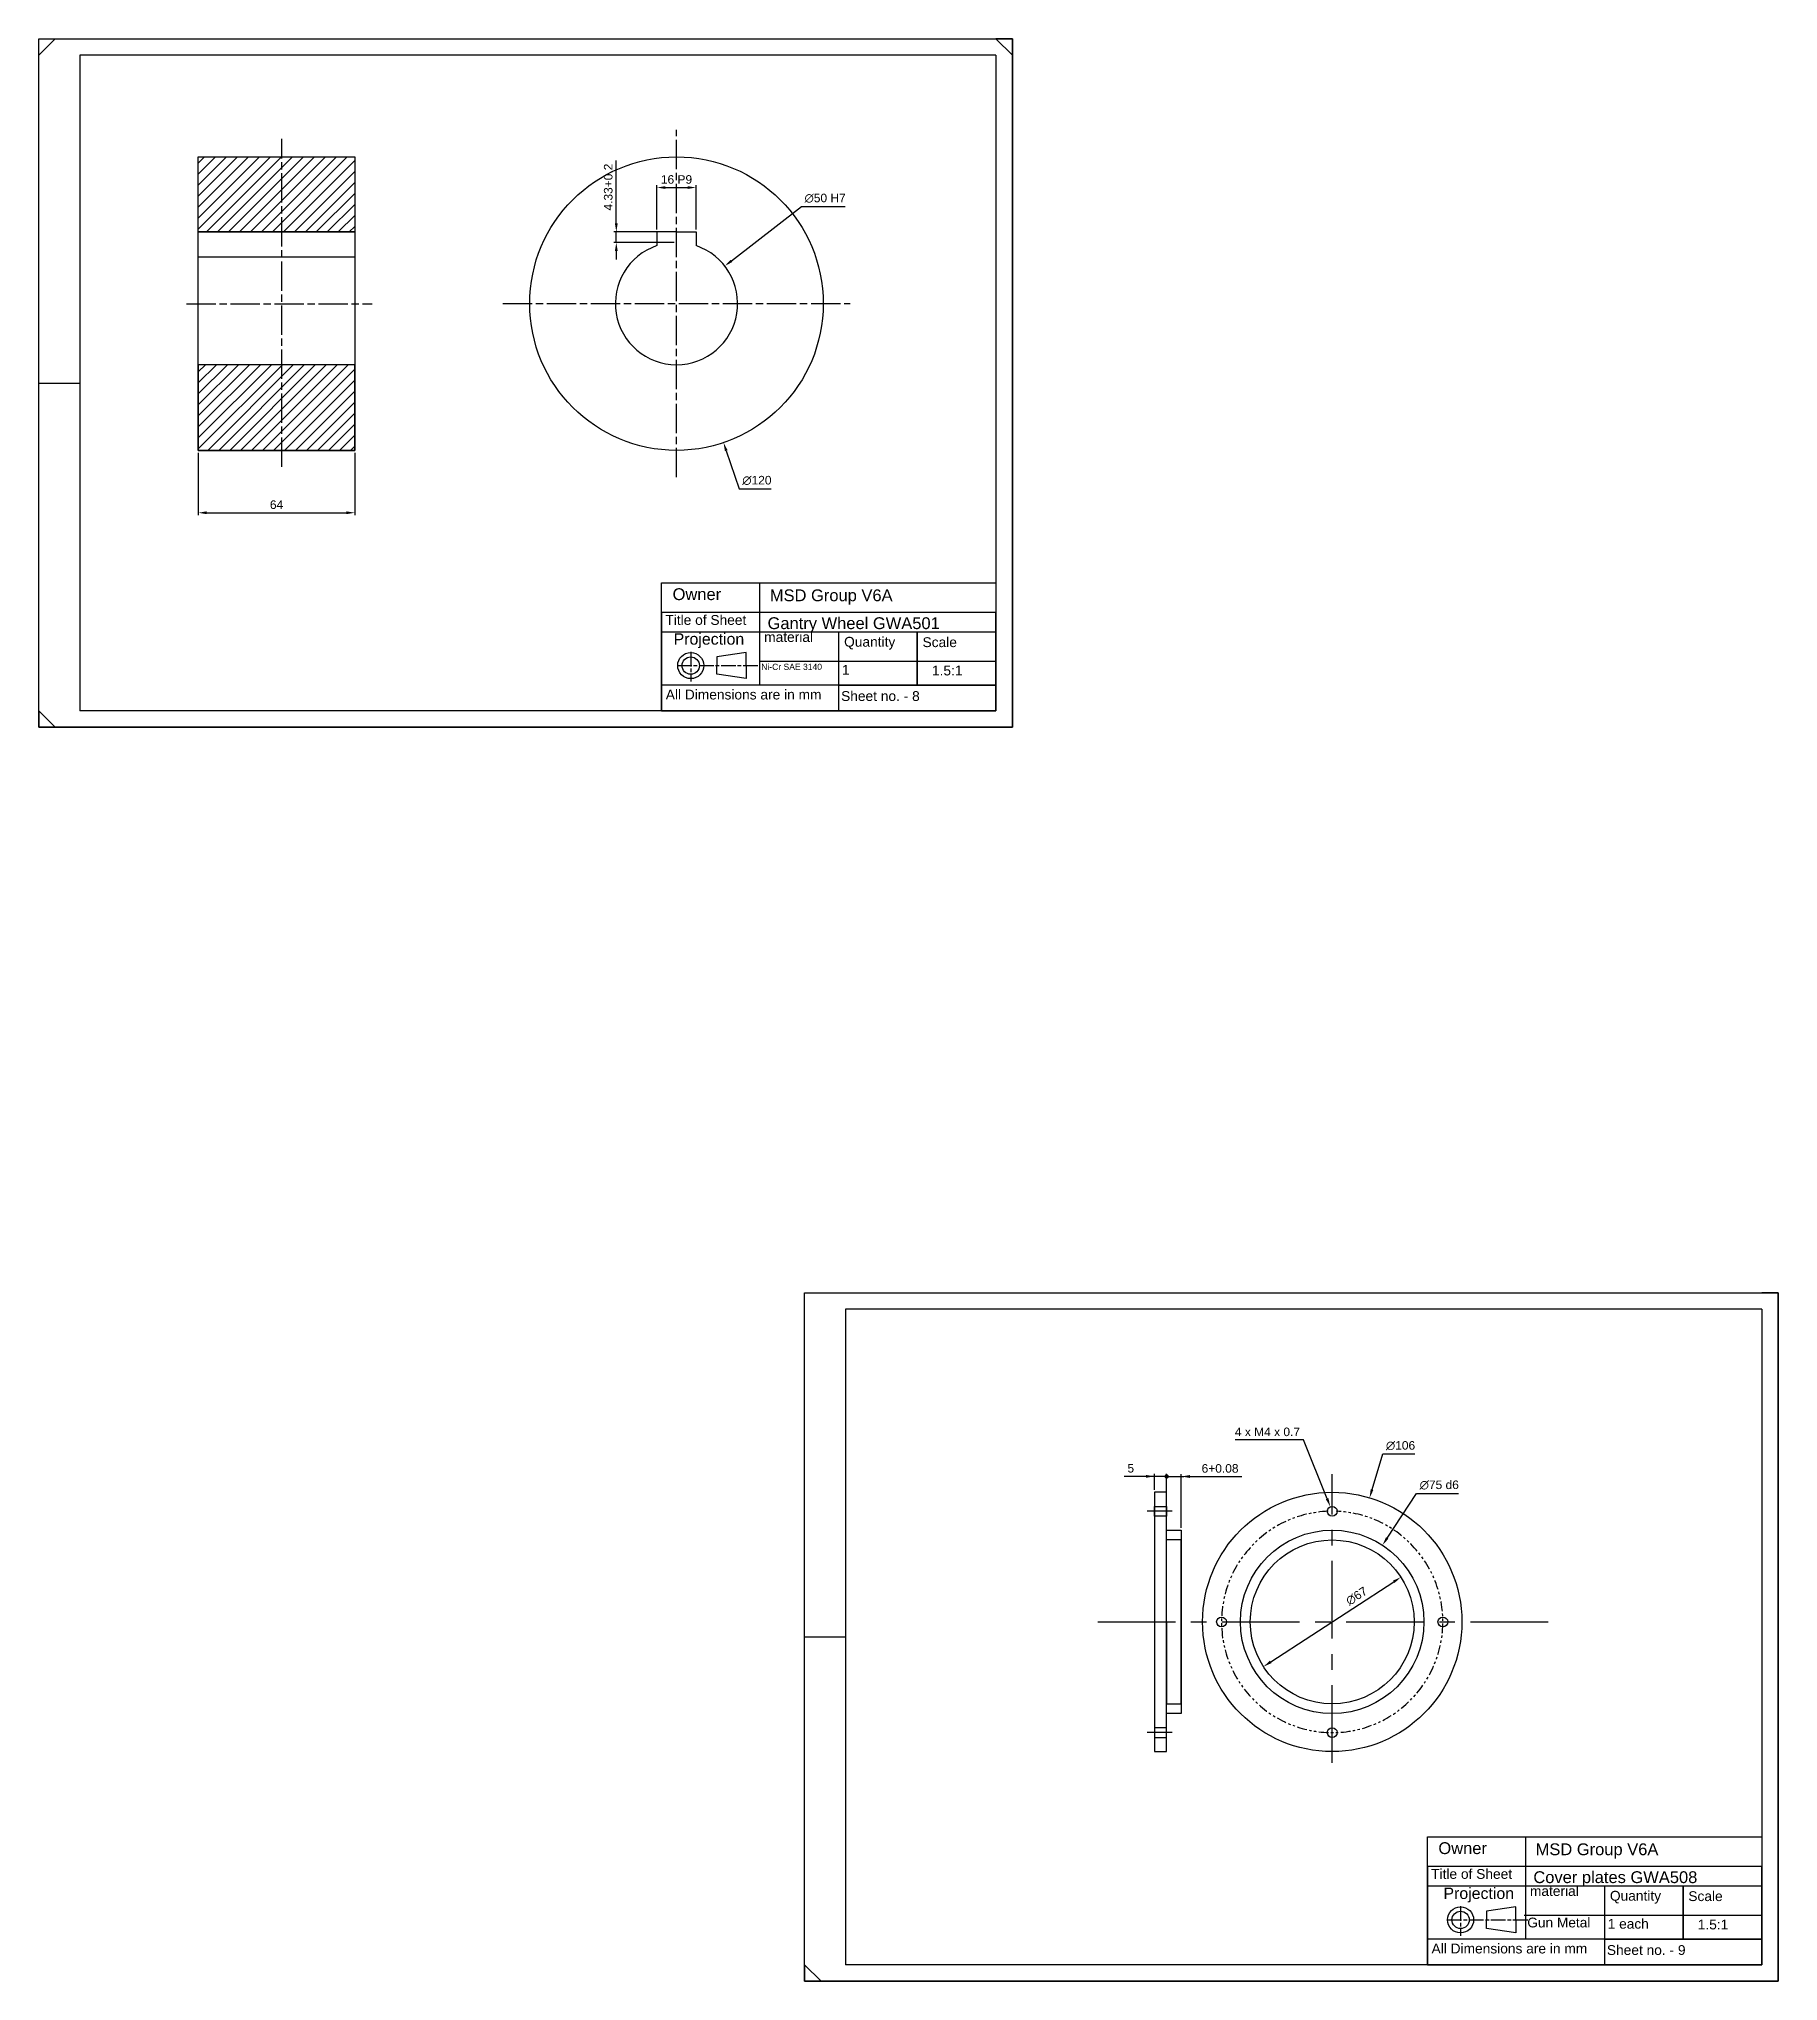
# Model space of a CAD drawing. Header units: millimetres. Extents: x -15074 to 21675, y -7568 to 6574.
# Drawn here: x -13656 to -12945, y -1403 to -609 of the extents above; entities that cross this region are included whole.
import ezdxf

# ---------------------------------------------------------------- set-up
doc = ezdxf.new("R2010")
doc.units = ezdxf.units.MM
for name, pattern in [('ACISOTGB', [9, 4, -1, 1, -1, 1, -1]), ('AM_ISO08W050', [18, 12, -1.5, 3, -1.5]), ('AM_ISO08W050x2', [9, 6, -0.75, 1.5, -0.75]), ('CENTER', [50.8, 31.75, -6.35, 6.35, -6.35])]:
    doc.linetypes.add(name, pattern=pattern)
doc.layers.add('AM_5', color=250, linetype='Continuous', lineweight=25)
doc.layers.add('AM_7', color=142, linetype='AM_ISO08W050', lineweight=25)
doc.styles.get("Standard").update_dxf_attribs({"font": 'arial.ttf'})
doc.dimstyles.new('AM_ISO$0', dxfattribs={"dimtxt": 3.5, "dimasz": 3.5, "dimexe": 1, "dimexo": 1, "dimgap": 1.5, "dimtad": 1, "dimdsep": 46, "dimtxsty": 'Standard', "dimcen": 0, "dimclrd": 256, "dimclre": 256, "dimclrt": 250, "dimadec": 0, "dimazin": 2, "dimtp": 0.1, "dimtm": 0.1, "dimtfac": 0.71, "dimtdec": 3, "dimtmove": 0, "dimatfit": 3, "dimfxl": 1, "dimlwd": -1, "dimlwe": -1, "dimarcsym": 1})
doc.dimstyles.new('AM_ISO$3', dxfattribs={"dimtxt": 3.5, "dimasz": 3.5, "dimexe": 1, "dimexo": 1, "dimgap": 1.5, "dimtad": 1, "dimtoh": 1, "dimdsep": 46, "dimtxsty": 'Standard', "dimcen": 0, "dimclrd": 256, "dimclre": 256, "dimclrt": 250, "dimadec": 0, "dimazin": 2, "dimtp": 0.1, "dimtm": 0.1, "dimtfac": 0.71, "dimtdec": 3, "dimtofl": 0, "dimtmove": 0, "dimatfit": 0, "dimfxl": 1, "dimlwd": -1, "dimlwe": -1, "dimarcsym": 1})

msp = doc.modelspace()

# ---------------------------------------------------------------- texts
at = {"attachment_point": 1}
for s, width, gutter_width, heights, insert, char_height in [(' Owner', 33.91382, 10.05, [0], (-13399.176, -833.582), 4.824), ('MSD Group V6A', 75.53534, 10.05, [0], (-13357.554, -834.044), 4.824), ('Title of Sheet', 36.68859, 10.05, [0], (-13400.255, -844.517), 4.02), ('Gantry Wheel GWA501', 102.00488, 10.05, [0], (-13358.479, -845.442), 4.824), ('Projection', 42.55316, 23.227, [0], (-13396.875, -851.979), 4.6453), ('material', 30.44321, 10.05, [0], (-13359.867, -851.503), 4.02), ('Quantity', 26.9769, 10.05, [0], (-13327.186, -853.451), 4.02), ('Scale', 27.74767, 10.05, [0], (-13295.122, -853.605), 4.02), ('Ni-Cr SAE 3140', 30.22107, 12.5, [0], (-13361.066, -864.435), 2.5), ('1', 27.77444, 12.5, [0], (-13328.064, -864.912), 4), ('\\pxi-3,l4,t4;1.5:1', 27.43458, 10.05, [0], (-13295.296, -865.189), 4.02), ('All Dimensions are in mm', 77.61674, 10.05, [0], (-13400.101, -875.014), 4.02), ('Sheet no. - 8', 58.42427, 10.05, [1.456], (-13328.419, -875.63), 4.02), (' Owner', 33.91382, 10.05, [0], (-13086.118, -1346.227), 4.824), ('MSD Group V6A', 75.53534, 10.05, [0], (-13044.496, -1346.689), 4.824), ('Title of Sheet', 36.68859, 10.05, [0], (-13087.197, -1357.163), 4.02), ('Projection', 42.55316, 23.227, [0], (-13082.157, -1364.764), 4.6453), ('material', 30.44321, 10.05, [0], (-13046.809, -1364.148), 4.02), ('Cover plates GWA508', 102.00488, 10.05, [0], (-13045.421, -1358.087), 4.824), ('Quantity', 26.9769, 10.05, [0], (-13014.128, -1366.096), 4.02), ('Scale', 27.74767, 10.05, [0], (-12982.064, -1366.25), 4.02), ('Gun Metal', 30.07162, 12.5, [0], (-13047.897, -1377.036), 4), ('1 each', 27.77444, 12.5, [0], (-13015.006, -1377.557), 4), ('\\pxi-3,l4,t4;1.5:1', 27.43458, 10.05, [0], (-12982.238, -1377.835), 4.02), ('All Dimensions are in mm', 77.61674, 10.05, [0], (-13087.043, -1387.66), 4.02), ('Sheet no. - 9', 58.42427, 10.05, [1.456], (-13015.361, -1388.276), 4.02)]:
    msp.add_mtext_dynamic_manual_height_columns(s, width=width, gutter_width=gutter_width, heights=heights, dxfattribs=dict(at, insert=insert, char_height=char_height))

# ---------------------------------------------------------------- blocks, each defined once
blk = doc.blocks.new('*D159')
at = {"layer": 'AM_5', "linetype": 'ByBlock', "transparency": 16777216}
for p, q in [((-13591.21, -778.2), (-13591.21, -803.71)), ((-13527.21, -778.2), (-13527.21, -803.71)), ((-13587.71, -802.71), (-13530.71, -802.71))]:
    blk.add_line(p, q, dxfattribs=at)
at = {"layer": 'AM_5', "transparency": 16777216}
for points in [[(-13587.71, -802.12), (-13587.71, -803.29), (-13591.21, -802.71)], [(-13530.71, -802.12), (-13530.71, -803.29), (-13527.21, -802.71)]]:
    blk.add_solid(points, dxfattribs=at)
at = {"layer": 'Defpoints', "color": 0, "transparency": 16777216}
for p in [(-13591.21, -777.2), (-13527.21, -777.2), (-13527.21, -802.71)]:
    blk.add_point(p, dxfattribs=at)
at = {"layer": 'AM_5', "color": 250, "transparency": 16777216, "insert": (-13559.21, -799.42), "char_height": 3.5, "attachment_point": 5}
blk.add_mtext('64', dxfattribs=at)
blk = doc.blocks.new('*D160')
at = {"layer": 'AM_5', "linetype": 'ByBlock', "transparency": 16777216}
for p, q in [((-13375.36, -777.35), (-13370.1, -792.89)), ((-13370.1, -792.89), (-13357.07, -792.89))]:
    blk.add_line(p, q, dxfattribs=at)
at = {"layer": 'AM_5', "transparency": 16777216}
blk.add_solid([(-13374.81, -777.16), (-13375.91, -777.54), (-13376.48, -774.03)], dxfattribs=at)
at = {"layer": 'Defpoints', "color": 0, "transparency": 16777216}
for p in [(-13414.94, -660.36), (-13376.48, -774.03)]:
    blk.add_point(p, dxfattribs=at)
at = {"layer": 'AM_5', "color": 250, "transparency": 16777216, "insert": (-13362.84, -789.5), "char_height": 3.5, "attachment_point": 5}
blk.add_mtext('∅120', dxfattribs=at)
blk = doc.blocks.new('*D161')
at = {"layer": 'AM_5', "linetype": 'ByBlock', "transparency": 16777216}
for p, q in [((-13373.21, -699.71), (-13344.67, -677.52)), ((-13344.67, -677.52), (-13326.74, -677.52))]:
    blk.add_line(p, q, dxfattribs=at)
at = {"layer": 'AM_5', "transparency": 16777216}
blk.add_solid([(-13373.57, -699.24), (-13372.85, -700.17), (-13375.97, -701.85)], dxfattribs=at)
at = {"layer": 'Defpoints', "color": 0, "transparency": 16777216}
for p in [(-13375.97, -701.85), (-13415.45, -732.54)]:
    blk.add_point(p, dxfattribs=at)
at = {"layer": 'AM_5', "color": 250, "transparency": 16777216, "insert": (-13334.95, -674.13), "char_height": 3.5, "attachment_point": 5}
blk.add_mtext('∅50{}{\\C250; H7}', dxfattribs=at)
blk = doc.blocks.new('*D162')
at = {"layer": 'AM_5', "linetype": 'ByBlock', "transparency": 16777216}
for p, q in [((-13403.71, -686.9), (-13403.71, -668.76)), ((-13400.21, -669.76), (-13391.21, -669.76)), ((-13387.71, -686.9), (-13387.71, -668.76))]:
    blk.add_line(p, q, dxfattribs=at)
at = {"layer": 'AM_5', "transparency": 16777216}
for points in [[(-13400.21, -669.18), (-13400.21, -670.34), (-13403.71, -669.76)], [(-13391.21, -669.18), (-13391.21, -670.34), (-13387.71, -669.76)]]:
    blk.add_solid(points, dxfattribs=at)
at = {"layer": 'Defpoints', "color": 0, "transparency": 16777216}
for p in [(-13387.71, -669.76), (-13403.71, -687.9), (-13387.71, -687.9)]:
    blk.add_point(p, dxfattribs=at)
at = {"layer": 'AM_5', "color": 250, "transparency": 16777216, "insert": (-13395.71, -666.47), "char_height": 3.5, "attachment_point": 5}
blk.add_mtext('16{}{\\C250; P9}', dxfattribs=at)
blk = doc.blocks.new('*D163')
at = {"layer": 'AM_5', "linetype": 'ByBlock', "transparency": 16777216}
for p, q in [((-13420.31, -684.4), (-13420.31, -658.64)), ((-13396.71, -687.9), (-13421.31, -687.9)), ((-13420.31, -692.23), (-13420.31, -687.9)), ((-13396.71, -692.23), (-13421.31, -692.23)), ((-13420.31, -695.73), (-13420.31, -699.23))]:
    blk.add_line(p, q, dxfattribs=at)
at = {"layer": 'AM_5', "transparency": 16777216}
for points in [[(-13420.89, -684.4), (-13419.73, -684.4), (-13420.31, -687.9)], [(-13420.89, -695.73), (-13419.73, -695.73), (-13420.31, -692.23)]]:
    blk.add_solid(points, dxfattribs=at)
at = {"layer": 'Defpoints', "color": 0, "transparency": 16777216}
for p in [(-13395.71, -687.9), (-13420.31, -692.23), (-13395.71, -692.23)]:
    blk.add_point(p, dxfattribs=at)
at = {"layer": 'AM_5', "color": 250, "transparency": 16777216, "insert": (-13423.6, -669.57), "char_height": 3.5, "attachment_point": 5, "rotation": 90}
blk.add_mtext('4.33+0.2', dxfattribs=at)
blk = doc.blocks.new('*D170')
at = {"layer": 'AM_5', "linetype": 'ByBlock', "transparency": 16777216}
for p, q in [((-13111.36, -1202.04), (-13106.98, -1187.48)), ((-13106.98, -1187.48), (-13093.94, -1187.48))]:
    blk.add_line(p, q, dxfattribs=at)
at = {"layer": 'AM_5', "transparency": 16777216}
blk.add_solid([(-13111.92, -1201.87), (-13110.81, -1202.21), (-13112.37, -1205.39)], dxfattribs=at)
at = {"layer": 'Defpoints', "color": 0, "transparency": 16777216}
for p in [(-13112.37, -1205.39), (-13142.94, -1306.89)]:
    blk.add_point(p, dxfattribs=at)
at = {"layer": 'AM_5', "color": 250, "transparency": 16777216, "insert": (-13099.71, -1184.1), "char_height": 3.5, "attachment_point": 5}
blk.add_mtext('∅106', dxfattribs=at)
blk = doc.blocks.new('*D171')
at = {"layer": 'AM_5', "linetype": 'ByBlock', "transparency": 16777216}
for p, q in [((-13105.17, -1221.85), (-13093.19, -1203.58)), ((-13093.19, -1203.58), (-13076.08, -1203.58))]:
    blk.add_line(p, q, dxfattribs=at)
at = {"layer": 'AM_5', "transparency": 16777216}
blk.add_solid([(-13105.66, -1221.53), (-13104.69, -1222.17), (-13107.09, -1224.78)], dxfattribs=at)
at = {"layer": 'Defpoints', "color": 0, "transparency": 16777216}
for p in [(-13107.09, -1224.78), (-13148.22, -1287.5)]:
    blk.add_point(p, dxfattribs=at)
at = {"layer": 'AM_5', "color": 250, "transparency": 16777216, "insert": (-13083.89, -1200.2), "char_height": 3.5, "attachment_point": 5}
blk.add_mtext('∅75{}{\\C250; d6}', dxfattribs=at)
blk = doc.blocks.new('*D172')
at = {"layer": 'AM_5', "linetype": 'ByBlock', "transparency": 16777216}
blk.add_line((-13152.8, -1272.51), (-13102.51, -1239.77), dxfattribs=at)
at = {"layer": 'AM_5', "transparency": 16777216}
for points in [[(-13102.83, -1239.28), (-13102.2, -1240.26), (-13099.58, -1237.86)], [(-13153.12, -1272.02), (-13152.48, -1273), (-13155.73, -1274.42)]]:
    blk.add_solid(points, dxfattribs=at)
at = {"layer": 'Defpoints', "color": 0, "transparency": 16777216}
for p in [(-13099.58, -1237.86), (-13155.73, -1274.42)]:
    blk.add_point(p, dxfattribs=at)
at = {"layer": 'AM_5', "color": 250, "transparency": 16777216, "insert": (-13117.67, -1245.6), "char_height": 3.5, "attachment_point": 5, "rotation": 33.06583}
blk.add_mtext('∅67', dxfattribs=at)
blk = doc.blocks.new('*D173')
at = {"layer": 'AM_5', "linetype": 'ByBlock', "transparency": 16777216}
for p, q in [((-13139.44, -1181.76), (-13167.29, -1181.76)), ((-13129.72, -1205.8), (-13139.44, -1181.76))]:
    blk.add_line(p, q, dxfattribs=at)
at = {"layer": 'AM_5', "transparency": 16777216}
blk.add_solid([(-13129.18, -1205.58), (-13130.26, -1206.02), (-13128.41, -1209.04)], dxfattribs=at)
at = {"layer": 'Defpoints', "color": 0, "transparency": 16777216}
for p in [(-13128.41, -1209.04), (-13126.91, -1212.75)]:
    blk.add_point(p, dxfattribs=at)
at = {"layer": 'AM_5', "color": 250, "transparency": 16777216, "insert": (-13154.12, -1178.47), "char_height": 3.5, "attachment_point": 5}
blk.add_mtext('4 x M4 x 0.7', dxfattribs=at)
blk = doc.blocks.new('GENDOT')
blk.add_line((0, 0), (-1, 0))
at = {"const_width": 0.25}
blk.add_lwpolyline([(-0.125, 0, 1), (0.125, 0, 1)], format="xyb", close=True, dxfattribs=at)
blk = doc.blocks.new('*D174')
at = {"layer": 'AM_5', "linetype": 'ByBlock', "transparency": 16777216}
for p, q in [((-13198.83, -1196.69), (-13202.33, -1196.69)), ((-13195.33, -1217.64), (-13195.33, -1195.69)), ((-13195.33, -1196.69), (-13189.33, -1196.69)), ((-13189.33, -1217.64), (-13189.33, -1195.69)), ((-13185.83, -1196.69), (-13164.64, -1196.69))]:
    blk.add_line(p, q, dxfattribs=at)
at = {"layer": 'AM_5', "transparency": 16777216}
blk.add_solid([(-13185.83, -1196.11), (-13185.83, -1197.28), (-13189.33, -1196.69)], dxfattribs=at)
at = {"layer": 'Defpoints', "color": 0, "transparency": 16777216}
for p in [(-13189.33, -1196.69), (-13195.33, -1218.64), (-13189.33, -1218.64)]:
    blk.add_point(p, dxfattribs=at)
at = {"layer": 'AM_5', "transparency": 16777216, "xscale": 3.5, "yscale": 3.5, "zscale": 3.5}
blk.add_blockref('GENDOT', (-13195.33, -1196.69), dxfattribs=at)
at = {"layer": 'AM_5', "color": 250, "transparency": 16777216, "insert": (-13173.49, -1193.41), "char_height": 3.5, "attachment_point": 5}
blk.add_mtext('6+0.08', dxfattribs=at)
blk = doc.blocks.new('*D175')
at = {"layer": 'AM_5', "linetype": 'ByBlock', "transparency": 16777216}
for p, q in [((-13203.83, -1196.64), (-13212.65, -1196.64)), ((-13200.33, -1202.14), (-13200.33, -1195.64)), ((-13195.33, -1196.64), (-13200.33, -1196.64)), ((-13195.33, -1217.64), (-13195.33, -1195.64)), ((-13191.83, -1196.64), (-13188.33, -1196.64))]:
    blk.add_line(p, q, dxfattribs=at)
at = {"layer": 'AM_5', "transparency": 16777216}
blk.add_solid([(-13203.83, -1196.06), (-13203.83, -1197.23), (-13200.33, -1196.64)], dxfattribs=at)
at = {"layer": 'Defpoints', "color": 0, "transparency": 16777216}
for p in [(-13200.33, -1196.64), (-13200.33, -1203.14), (-13195.33, -1218.64)]:
    blk.add_point(p, dxfattribs=at)
at = {"layer": 'AM_5', "transparency": 16777216, "xscale": 3.5, "yscale": 3.5, "zscale": 3.5, "rotation": 180}
blk.add_blockref('GENDOT', (-13195.33, -1196.64), dxfattribs=at)
at = {"layer": 'AM_5', "color": 250, "transparency": 16777216, "insert": (-13209.99, -1193.36), "char_height": 3.5, "attachment_point": 5}
blk.add_mtext('5', dxfattribs=at)

# ---------------------------------------------------------------- dimensions: what is measured, and where the dimension line sits
at = {"layer": 'AM_5'}
dim = msp.add_linear_dim(base=(-13420.311, -692.227), p1=(-13395.709, -687.897), p2=(-13395.709, -692.227), angle=90, text='<>+0.2', dimstyle='AM_ISO$0', dxfattribs=at)
dim.commit()
dim.dimension.update_dxf_attribs({"geometry": '*D163', "text_midpoint": (-13420.311, -669.567), "dimtype": 160})
for p1, p2, picture, middle in [((-13414.937, -660.362), (-13376.481, -774.033), '*D160', (-13362.839, -792.885)), ((-13142.937, -1306.888), (-13112.374, -1205.39), '*D170', (-13099.712, -1187.482))]:
    dim = msp.add_diameter_dim_2p(p1=p1, p2=p2, dimstyle='AM_ISO$3', override={"dimpost": ''}, dxfattribs=at)
    dim.commit()
    dim.dimension.update_dxf_attribs({"geometry": picture, "text_midpoint": middle, "dimtype": 163})
dim = msp.add_linear_dim(base=(-13387.709, -669.759), p1=(-13403.709, -687.897), p2=(-13387.709, -687.897), angle=0, text='<>{}{\\C250; P9}', dimstyle='AM_ISO$0', override={"dimpost": '', "dimtp": 0.1, "dimtm": 0.1, "dimtdec": 3, "dimtzin": 8}, dxfattribs=at)
dim.commit()
dim.dimension.update_dxf_attribs({"geometry": '*D162', "text_midpoint": (-13395.709, -666.472)})
for p1, p2, text, picture, middle in [((-13415.447, -732.541), (-13375.971, -701.854), '<>{}{\\C250; H7}', '*D161', (-13334.953, -677.519)), ((-13148.219, -1287.498), (-13107.092, -1224.78), '<>{}{\\C250; d6}', '*D171', (-13083.885, -1203.584))]:
    dim = msp.add_diameter_dim_2p(p1=p1, p2=p2, text=text, dimstyle='AM_ISO$3', override={"dimpost": '', "dimtp": 0.1, "dimtm": 0.1, "dimtdec": 3, "dimtzin": 8}, dxfattribs=at)
    dim.commit()
    dim.dimension.update_dxf_attribs({"geometry": picture, "text_midpoint": middle, "dimtype": 163})
dim = msp.add_linear_dim(base=(-13527.214, -802.708), p1=(-13591.214, -777.197), p2=(-13527.214, -777.197), angle=0, dimstyle='AM_ISO$0', override={"dimpost": '', "dimtp": 0.1, "dimtm": 0.1, "dimtdec": 3, "dimtzin": 8}, dxfattribs=at)
dim.commit()
dim.dimension.update_dxf_attribs({"geometry": '*D159', "text_midpoint": (-13559.214, -799.421)})
dim = msp.add_diameter_dim_2p(p1=(-13126.906, -1212.753), p2=(-13128.405, -1209.045), text='4 x M4 x 0.7', dimstyle='AM_ISO$3', dxfattribs=at)
dim.commit()
dim.dimension.update_dxf_attribs({"geometry": '*D173', "text_midpoint": (-13154.115, -1181.757), "dimtype": 163})
dim = msp.add_linear_dim(base=(-13200.333, -1196.643), p1=(-13195.333, -1218.639), p2=(-13200.333, -1203.139), dimstyle='AM_ISO$0', override={"dimblk1": 'GENDOT', "dimsah": 1, "dimtix": 1}, dxfattribs=at)
dim.commit()
dim.dimension.update_dxf_attribs({"geometry": '*D175', "text_midpoint": (-13209.994, -1196.643), "dimtype": 160})
dim = msp.add_linear_dim(base=(-13189.333, -1196.695), p1=(-13195.333, -1218.639), p2=(-13189.333, -1218.639), text='<>+0.08', dimstyle='AM_ISO$0', override={"dimblk1": 'GENDOT', "dimsah": 1, "dimtix": 1}, dxfattribs=at)
dim.commit()
dim.dimension.update_dxf_attribs({"geometry": '*D174', "text_midpoint": (-13173.487, -1196.695), "dimtype": 160})
dim = msp.add_diameter_dim_2p(p1=(-13155.73, -1274.416), p2=(-13099.581, -1237.861), dimstyle='AM_ISO$3', dxfattribs=at)
dim.commit()
dim.dimension.update_dxf_attribs({"geometry": '*D172', "text_midpoint": (-13115.827, -1248.438), "dimtype": 163})

# ---------------------------------------------------------------- hatches: boundary and pattern name
h = msp.add_hatch()
h.set_pattern_fill('ANSI31', color=256)
h.set_pattern_definition([(45, (-16204.191, -2446.6216), (-2.245064, 2.245064), [])])
h.paths.add_polyline_path([(-13591.214, -657.261), (-13591.214, -687.897), (-13527.214, -687.897), (-13527.214, -657.261)])
h.paths.add_polyline_path([(-13591.214, -742.197), (-13591.214, -777.197), (-13527.214, -777.197), (-13527.214, -742.197)])

# ---------------------------------------------------------------- linework, layer by layer
for p, q in [((-13656.383, -615.663), (-13649.683, -608.963)), ((-13258.403, -615.663), (-13265.103, -608.963)), ((-13639.633, -615.663), (-13639.633, -622.363)), ((-13265.103, -615.663), (-13265.103, -622.363)), ((-13656.383, -749.663), (-13639.633, -749.663)), ((-13389.888, -865.176), (-13389.888, -865.176)), ((-13389.888, -865.176), (-13389.888, -865.176)), ((-13367.244, -859.847), (-13379.273, -861.639)), ((-13367.244, -861.639), (-13367.244, -859.847)), ((-13367.244, -870.505), (-13379.273, -868.712)), ((-13367.244, -868.712), (-13367.244, -870.505)), ((-13329.423, -873.211), (-13329.423, -883.663)), ((-13656.383, -883.663), (-13649.683, -890.363)), ((-13343.326, -1262.308), (-13326.576, -1262.308)), ((-13052.526, -1372.631), (-13064.555, -1374.424)), ((-13052.526, -1374.424), (-13052.526, -1372.631)), ((-13075.169, -1377.96), (-13075.169, -1377.96)), ((-13075.169, -1377.96), (-13075.169, -1377.96)), ((-13052.526, -1383.289), (-13064.555, -1381.496)), ((-13052.526, -1381.496), (-13052.526, -1383.289)), ((-13016.366, -1385.856), (-13016.366, -1396.308)), ((-13343.326, -1396.308), (-13336.626, -1403.008))]:
    msp.add_line(p, q)
for points in [[(-13656.383, -608.963), (-13258.403, -608.963), (-13258.403, -890.363), (-13656.383, -890.363)], [(-13591.214, -657.261), (-13527.214, -657.261), (-13527.214, -777.197), (-13591.214, -777.197)], [(-13591.214, -657.261), (-13527.214, -657.261), (-13527.214, -687.897), (-13591.214, -687.897)], [(-13591.214, -687.897), (-13527.214, -687.897), (-13527.214, -698.197), (-13591.214, -698.197)], [(-13591.214, -777.197), (-13527.214, -777.197), (-13527.214, -742.197), (-13591.214, -742.197)], [(-13401.783, -831.403), (-13265.103, -831.403), (-13265.103, -883.663), (-13401.783, -883.663)], [(-13401.783, -883.663), (-13265.103, -883.663), (-13265.103, -843.463), (-13401.783, -843.463)], [(-13401.783, -883.663), (-13265.103, -883.663), (-13265.103, -851.503), (-13401.783, -851.503)], [(-13297.263, -851.503), (-13329.423, -851.503), (-13329.423, -873.211), (-13297.263, -873.211)], [(-13265.103, -851.503), (-13297.263, -851.503), (-13297.263, -873.211), (-13265.103, -873.211)], [(-13401.783, -883.663), (-13265.103, -883.663), (-13265.103, -873.211), (-13401.783, -873.211)], [(-13343.326, -1121.608), (-12945.346, -1121.608), (-12945.346, -1403.008), (-13343.326, -1403.008)], [(-13195.333, -1203.139), (-13200.333, -1203.139), (-13200.333, -1309.139), (-13195.333, -1309.139)], [(-13200.333, -1208.899), (-13195.333, -1208.899), (-13195.333, -1212.899), (-13200.333, -1212.899)], [(-13200.333, -1303.379), (-13195.333, -1303.379), (-13195.333, -1299.379), (-13200.333, -1299.379)], [(-13088.726, -1344.048), (-12952.046, -1344.048), (-12952.046, -1396.308), (-13088.726, -1396.308)], [(-13088.726, -1396.308), (-12952.046, -1396.308), (-12952.046, -1356.108), (-13088.726, -1356.108)], [(-13088.726, -1396.308), (-12952.046, -1396.308), (-12952.046, -1364.148), (-13088.726, -1364.148)], [(-12984.206, -1364.148), (-13016.366, -1364.148), (-13016.366, -1385.856), (-12984.206, -1385.856)], [(-12952.046, -1364.148), (-12984.206, -1364.148), (-12984.206, -1385.856), (-12952.046, -1385.856)], [(-13088.726, -1396.308), (-12952.046, -1396.308), (-12952.046, -1385.856), (-13088.726, -1385.856)]]:
    msp.add_lwpolyline(points, close=True)
for points in [[(-13639.633, -890.363), (-13656.383, -890.363), (-13656.383, -608.963), (-13639.633, -608.963)], [(-13656.383, -615.663), (-13656.383, -608.963), (-13258.403, -608.963), (-13258.403, -615.663)], [(-13265.103, -890.363), (-13258.403, -890.363), (-13258.403, -608.963), (-13265.103, -608.963)], [(-13639.633, -615.663), (-13639.633, -883.663)], [(-13265.103, -615.663), (-13639.633, -615.663)], [(-13265.103, -615.663), (-13265.103, -883.663)], [(-13395.709, -687.897), (-13403.709, -687.897), (-13403.709, -693.512)], [(-13395.709, -687.897), (-13387.709, -687.897), (-13387.709, -693.512)], [(-13361.583, -873.211), (-13361.583, -831.403), (-13265.103, -831.403), (-13265.103, -883.663), (-13361.583, -883.663)], [(-13401.783, -863.563), (-13401.783, -883.663), (-13265.103, -883.663), (-13265.103, -863.563), (-13361.583, -863.563)], [(-13379.273, -861.639), (-13379.273, -865.176)], [(-13379.273, -868.712), (-13379.273, -865.176)], [(-13367.244, -865.176), (-13367.244, -861.639)], [(-13367.244, -865.176), (-13367.244, -868.712)], [(-13656.383, -883.663), (-13656.383, -890.363), (-13258.403, -890.363), (-13258.403, -883.663)], [(-13265.103, -883.663), (-13639.633, -883.663)], [(-13326.576, -1403.008), (-13343.326, -1403.008), (-13343.326, -1121.608), (-13326.576, -1121.608)], [(-13343.326, -1128.308), (-13343.326, -1121.608), (-12945.346, -1121.608), (-12945.346, -1128.308)], [(-12952.046, -1403.008), (-12945.346, -1403.008), (-12945.346, -1121.608), (-12952.046, -1121.608)], [(-13326.576, -1128.308), (-13326.576, -1396.308)], [(-12952.046, -1128.308), (-13326.576, -1128.308)], [(-12952.046, -1128.308), (-12952.046, -1396.308)], [(-13195.333, -1218.639), (-13189.333, -1218.639), (-13189.333, -1293.639), (-13195.333, -1293.639), (-13195.333, -1222.639)], [(-13195.333, -1256.139), (-13195.333, -1289.639), (-13189.333, -1289.639), (-13189.333, -1222.639), (-13195.333, -1222.639)], [(-13048.526, -1385.856), (-13048.526, -1344.048), (-12952.046, -1344.048), (-12952.046, -1396.308), (-13048.526, -1396.308)], [(-13088.726, -1376.208), (-13088.726, -1396.308), (-12952.046, -1396.308), (-12952.046, -1376.208), (-13049.23, -1376.208)], [(-13064.555, -1374.424), (-13064.555, -1377.96)], [(-13064.555, -1381.496), (-13064.555, -1377.96)], [(-13052.526, -1377.96), (-13052.526, -1374.424)], [(-13052.526, -1377.96), (-13052.526, -1381.496)], [(-13343.326, -1396.308), (-13343.326, -1403.008), (-12945.346, -1403.008), (-12945.346, -1396.308)], [(-12952.046, -1396.308), (-13326.576, -1396.308)]]:
    msp.add_lwpolyline(points)
for centre, radius in [((-13395.709, -717.197), 60), ((-13389.888, -865.176), 5.329), ((-13389.888, -865.176), 3.536), ((-13127.656, -1256.139), 53), ((-13127.656, -1210.899), 2), ((-13127.656, -1256.139), 37.5), ((-13127.656, -1256.139), 33.5), ((-13172.896, -1256.139), 2), ((-13082.416, -1256.139), 2), ((-13127.656, -1301.379), 2), ((-13075.169, -1377.96), 5.329), ((-13075.169, -1377.96), 3.536)]:
    msp.add_circle(centre, radius)
msp.add_arc((-13395.709, -717.197), 25, 108.662925, 71.337075)
at = {"color": 3, "linetype": 'ACISOTGB'}
msp.add_arc((-13127.656, -1256.139), 45.24, 92.053226, 87.946774, dxfattribs=at)
at = {"layer": 'AM_7', "color": 3}
for p, q in [((-13557.016, -783.92), (-13557.016, -649.867)), ((-13395.709, -788.21), (-13395.709, -646.184)), ((-13596.024, -717.229), (-13520.123, -717.229)), ((-13466.722, -717.197), (-13324.696, -717.197))]:
    msp.add_line(p, q, dxfattribs=at)
at = {"layer": 'AM_7', "linetype": 'AM_ISO08W050x2'}
for p, q in [((-13395.462, -865.176), (-13361.67, -865.176)), ((-13389.888, -859.601), (-13389.888, -871.672)), ((-13389.888, -865.176), (-13389.888, -865.176)), ((-13389.888, -865.176), (-13389.888, -865.176)), ((-13075.169, -1372.386), (-13075.169, -1384.457)), ((-13080.744, -1377.96), (-13046.951, -1377.96)), ((-13075.169, -1377.96), (-13075.169, -1377.96)), ((-13075.169, -1377.96), (-13075.169, -1377.96))]:
    msp.add_line(p, q, dxfattribs=at)
at = {"layer": 'AM_7', "color": 3, "linetype": 'CENTER'}
for p, q in [((-13127.656, -1313.768), (-13127.656, -1195.787)), ((-13223.521, -1256.139), (-13033.41, -1256.139))]:
    msp.add_line(p, q, dxfattribs=at)
at = {"layer": 'AM_7'}
for p, q in [((-13193.043, -1210.899), (-13203.333, -1210.899)), ((-13193.043, -1301.379), (-13203.333, -1301.379))]:
    msp.add_line(p, q, dxfattribs=at)

msp.set_redraw_order([(e.dxf.handle, doc.entitydb.next_handle()) for e in msp.query("TEXT MTEXT ATTDEF DIMENSION ARC_DIMENSION")])  # texts and dimensions are drawn at this point

doc.saveas('drawing.dxf')
